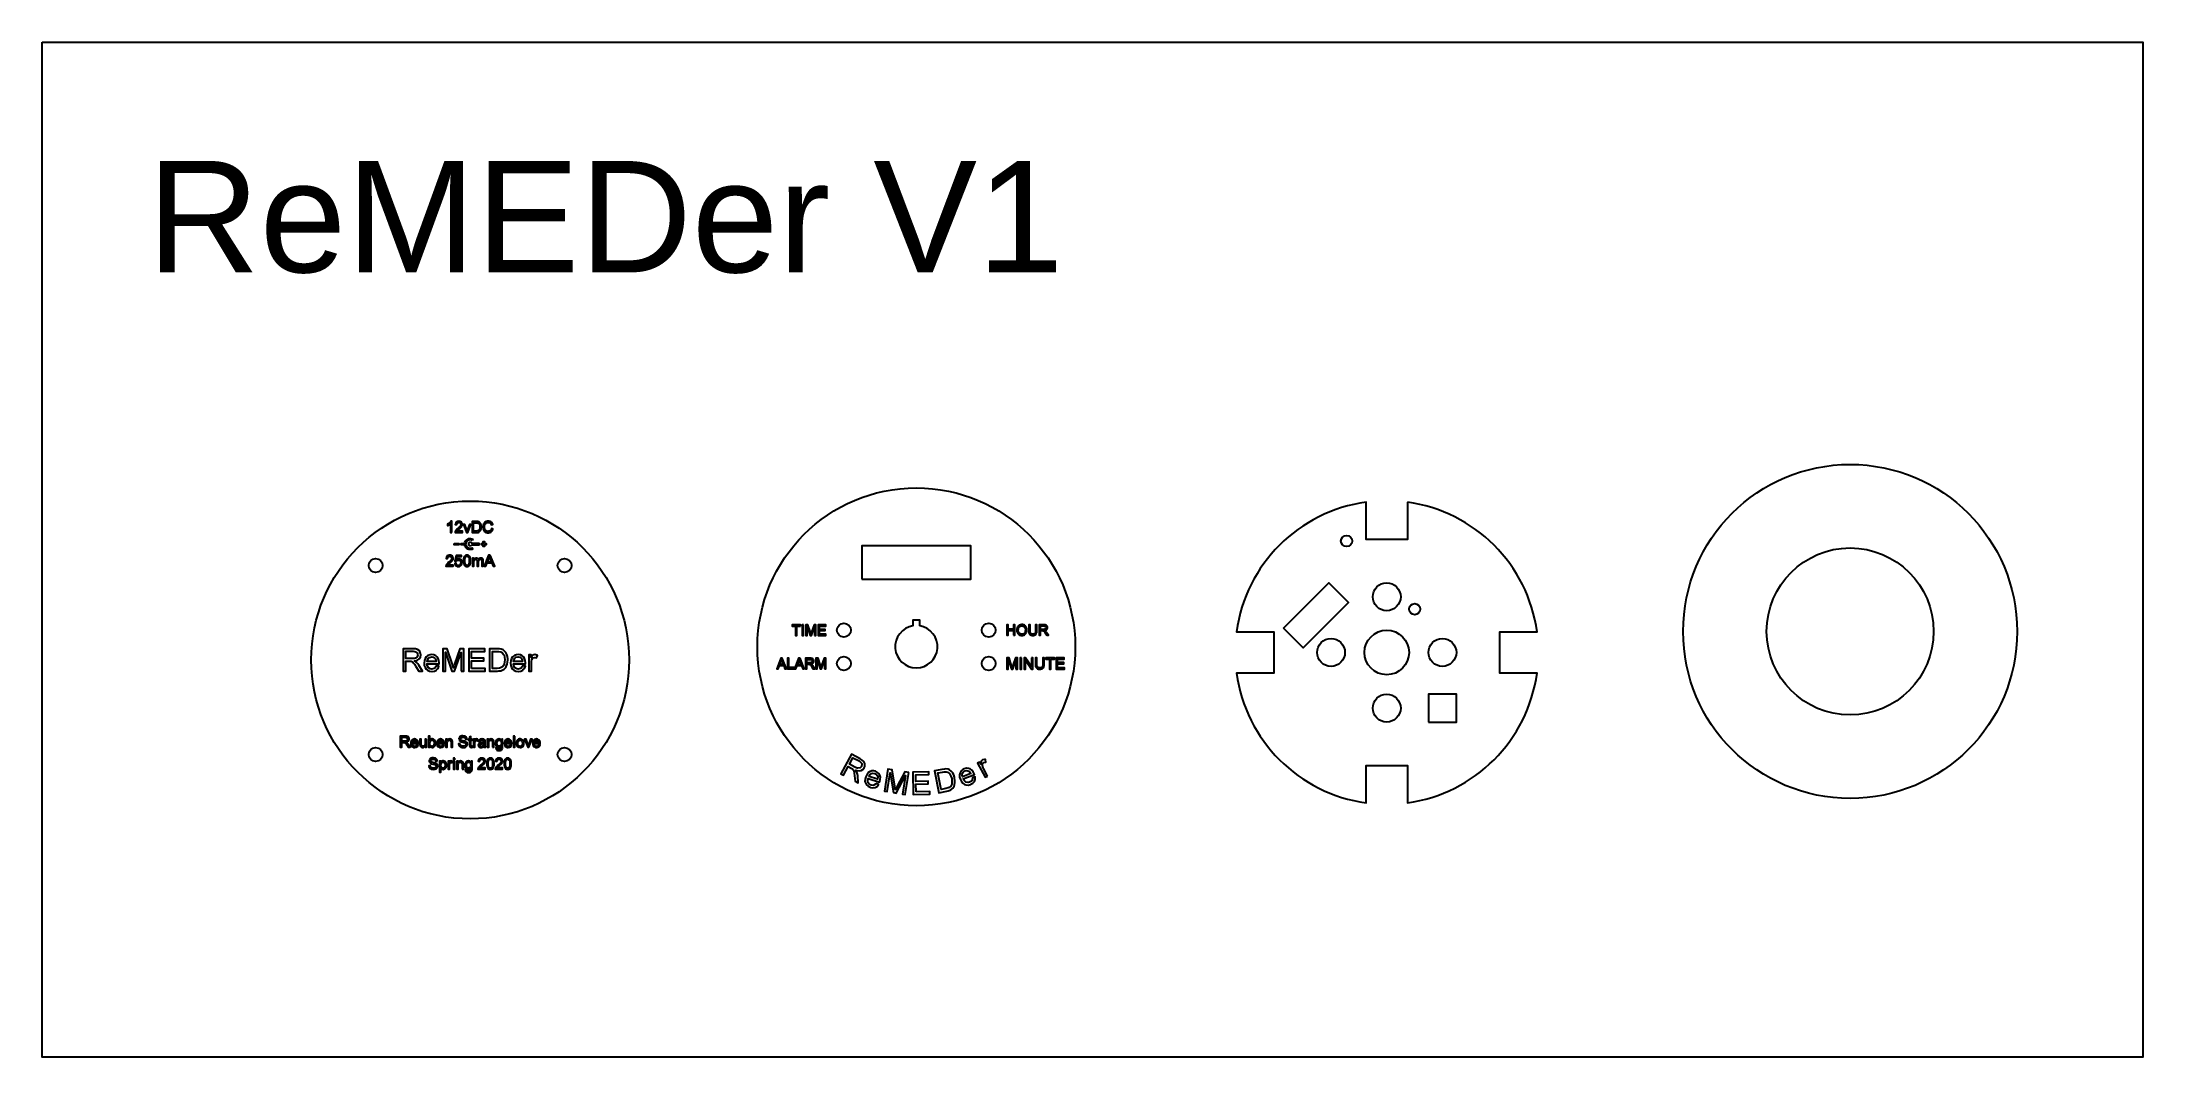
# Model space of a CAD drawing. Header units: inches. Extents: x 210.2 to 274.2, y 156.8 to 168.6.
# Drawn here: x 232.21 to 251.08, y 159.45 to 168.57 of the extents above; entities that cross this region are included whole.
import ezdxf

# ---------------------------------------------------------------- set-up
doc = ezdxf.new("R2010")
doc.units = ezdxf.units.IN
doc.header["$MEASUREMENT"] = 0
doc.styles.get("Standard").update_dxf_attribs({"font": 'arial.ttf'})

msp = doc.modelspace()

# ---------------------------------------------------------------- texts
at = {"color": 2, "insert": (233.159, 167.498), "char_height": 1, "attachment_point": 1}
msp.add_mtext_dynamic_manual_height_columns('ReMEDer V1', width=10.7383, gutter_width=1, heights=[1.597], dxfattribs=at)

# ---------------------------------------------------------------- linework, layer by layer
at = {"color": 3}
msp.add_lwpolyline([(232.213, 168.566), (251.082, 168.566), (251.082, 159.451), (232.213, 159.451)], close=True, dxfattribs=at)
at = {"color": 1}
for points in [[(244.475, 164.434), (244.475, 164.099), (244.105, 164.099), (244.105, 164.434, 0.336501), (242.94, 163.269), (243.275, 163.269), (243.275, 162.899), (242.94, 162.899, 0.336501), (244.105, 161.734), (244.105, 162.069), (244.475, 162.069), (244.475, 161.734, 0.336501), (245.64, 162.899), (245.305, 162.899), (245.305, 163.269), (245.64, 163.269, 0.336501)], [(240.095, 163.323), (240.095, 163.375), (240.035, 163.375), (240.035, 163.323, 12.587221)]]:
    msp.add_lwpolyline(points, format="xyb", close=True, dxfattribs=at)
at = {"color": 2, "flags": 128}
for points in [[(235.892, 164.161), (235.892, 164.262), (235.884, 164.262), (235.882, 164.258), (235.878, 164.253), (235.873, 164.248), (235.871, 164.247), (235.866, 164.243), (235.861, 164.24), (235.855, 164.236), (235.855, 164.225), (235.857, 164.225), (235.862, 164.228), (235.868, 164.231), (235.87, 164.232), (235.875, 164.236), (235.88, 164.24), (235.88, 164.161)], [(235.988, 164.238), (235.986, 164.244), (235.984, 164.249), (235.98, 164.254), (235.975, 164.257), (235.97, 164.26), (235.964, 164.261), (235.957, 164.262), (235.95, 164.261), (235.944, 164.26), (235.939, 164.258), (235.934, 164.254), (235.93, 164.251), (235.928, 164.245), (235.925, 164.24), (235.924, 164.233), (235.937, 164.232), (235.937, 164.236), (235.939, 164.241), (235.942, 164.246), (235.945, 164.248), (235.95, 164.251), (235.957, 164.252), (235.959, 164.252), (235.965, 164.25), (235.97, 164.247), (235.971, 164.245), (235.974, 164.24), (235.975, 164.234), (235.975, 164.231), (235.973, 164.225), (235.969, 164.22), (235.967, 164.216), (235.964, 164.213), (235.959, 164.208), (235.954, 164.204), (235.948, 164.198), (235.945, 164.196), (235.94, 164.191), (235.935, 164.187), (235.932, 164.183), (235.929, 164.181), (235.926, 164.175), (235.923, 164.17), (235.923, 164.168), (235.922, 164.161), (235.988, 164.161), (235.988, 164.173), (235.939, 164.173), (235.94, 164.175), (235.944, 164.18), (235.947, 164.183), (235.952, 164.187), (235.958, 164.192), (235.959, 164.193), (235.965, 164.198), (235.97, 164.202), (235.974, 164.206), (235.977, 164.21), (235.979, 164.212), (235.983, 164.217), (235.985, 164.222), (235.987, 164.228), (235.988, 164.234)], [(236.035, 164.189), (236.034, 164.188), (236.032, 164.181), (236.03, 164.176), (236.03, 164.178), (236.028, 164.185), (236.026, 164.19), (236.01, 164.234), (235.997, 164.234), (236.025, 164.161), (236.036, 164.161), (236.064, 164.234), (236.051, 164.234)], [(236.159, 164.217), (236.158, 164.224), (236.157, 164.23), (236.155, 164.236), (236.154, 164.238), (236.151, 164.243), (236.147, 164.248), (236.143, 164.253), (236.14, 164.255), (236.135, 164.258), (236.128, 164.26), (236.124, 164.26), (236.118, 164.261), (236.111, 164.261), (236.076, 164.261), (236.076, 164.161), (236.112, 164.161), (236.116, 164.161), (236.123, 164.162), (236.128, 164.163), (236.129, 164.163), (236.135, 164.165), (236.14, 164.168), (236.14, 164.168), (236.145, 164.172), (236.149, 164.177), (236.151, 164.18), (236.154, 164.185), (236.156, 164.192), (236.156, 164.193), (236.158, 164.199), (236.159, 164.205), (236.159, 164.212)], [(236.145, 164.212), (236.145, 164.204), (236.144, 164.198), (236.143, 164.193), (236.142, 164.19), (236.139, 164.185), (236.135, 164.18), (236.132, 164.178), (236.126, 164.175), (236.124, 164.174), (236.118, 164.173), (236.111, 164.173), (236.089, 164.173), (236.089, 164.249), (236.11, 164.249), (236.116, 164.249), (236.123, 164.249), (236.127, 164.248), (236.131, 164.245), (236.136, 164.242), (236.14, 164.236), (236.142, 164.232), (236.144, 164.226), (236.145, 164.22), (236.145, 164.212)], [(236.26, 164.235), (236.257, 164.241), (236.254, 164.247), (236.25, 164.251), (236.246, 164.255), (236.244, 164.256), (236.239, 164.259), (236.233, 164.261), (236.227, 164.263), (236.22, 164.263), (236.214, 164.263), (236.208, 164.261), (236.202, 164.26), (236.196, 164.257), (236.191, 164.254), (236.187, 164.25), (236.183, 164.245), (236.179, 164.239), (236.178, 164.237), (236.176, 164.231), (236.175, 164.225), (236.174, 164.219), (236.173, 164.212), (236.173, 164.21), (236.174, 164.203), (236.175, 164.197), (236.176, 164.191), (236.179, 164.185), (236.181, 164.18), (236.185, 164.174), (236.189, 164.17), (236.194, 164.166), (236.196, 164.165), (236.201, 164.163), (236.207, 164.161), (236.213, 164.16), (236.22, 164.16), (236.224, 164.16), (236.23, 164.161), (236.236, 164.162), (236.242, 164.165), (236.247, 164.168), (236.25, 164.171), (236.254, 164.175), (236.257, 164.181), (236.26, 164.186), (236.262, 164.193), (236.248, 164.196), (236.247, 164.193), (236.245, 164.187), (236.242, 164.181), (236.238, 164.177), (236.237, 164.176), (236.231, 164.173), (236.226, 164.172), (236.219, 164.171), (236.214, 164.171), (236.208, 164.173), (236.202, 164.176), (236.197, 164.179), (236.194, 164.184), (236.19, 164.19), (236.19, 164.193), (236.188, 164.199), (236.187, 164.205), (236.187, 164.212), (236.187, 164.212), (236.187, 164.219), (236.188, 164.225), (236.19, 164.231), (236.193, 164.237), (236.196, 164.242), (236.201, 164.246), (236.202, 164.247), (236.207, 164.25), (236.213, 164.251), (236.22, 164.252), (236.226, 164.251), (236.232, 164.25), (236.237, 164.247), (236.241, 164.243), (236.244, 164.237), (236.247, 164.231), (236.26, 164.234)], [(235.875, 163.958), (235.87, 163.958), (235.86, 163.955), (235.852, 163.951), (235.85, 163.948), (235.845, 163.94), (235.843, 163.929), (235.855, 163.928), (235.856, 163.934), (235.861, 163.943), (235.865, 163.946), (235.874, 163.948), (235.88, 163.947), (235.888, 163.943), (235.891, 163.94), (235.893, 163.93), (235.893, 163.926), (235.888, 163.916), (235.883, 163.91), (235.876, 163.903), (235.866, 163.894), (235.864, 163.894), (235.856, 163.886), (235.85, 163.879), (235.846, 163.875), (235.841, 163.866), (235.84, 163.858), (235.906, 163.858), (235.906, 163.869), (235.857, 163.869), (235.862, 163.876), (235.867, 163.88), (235.877, 163.889), (235.881, 163.893), (235.89, 163.9), (235.895, 163.906), (235.899, 163.91), (235.903, 163.919), (235.904, 163.92), (235.906, 163.93), (235.906, 163.932), (235.903, 163.942), (235.898, 163.95), (235.894, 163.953), (235.886, 163.957)], [(235.985, 163.897), (235.982, 163.907), (235.977, 163.915), (235.973, 163.918), (235.965, 163.922), (235.955, 163.924), (235.945, 163.922), (235.936, 163.918), (235.941, 163.945), (235.981, 163.945), (235.981, 163.956), (235.931, 163.956), (235.921, 163.905), (235.933, 163.903), (235.933, 163.903), (235.941, 163.91), (235.941, 163.911), (235.951, 163.913), (235.959, 163.912), (235.967, 163.907), (235.971, 163.901), (235.973, 163.89), (235.971, 163.881), (235.966, 163.873), (235.961, 163.868), (235.952, 163.866), (235.948, 163.866), (235.939, 163.871), (235.936, 163.875), (235.932, 163.885), (235.919, 163.884), (235.92, 163.881), (235.923, 163.871), (235.929, 163.863), (235.932, 163.861), (235.941, 163.857), (235.952, 163.856), (235.962, 163.857), (235.97, 163.861), (235.978, 163.868), (235.981, 163.872), (235.984, 163.881), (235.986, 163.892)], [(236.062, 163.911), (236.062, 163.922), (236.06, 163.93), (236.058, 163.937), (236.054, 163.946), (236.052, 163.948), (236.044, 163.955), (236.04, 163.957), (236.03, 163.958), (236.02, 163.957), (236.012, 163.952), (236.005, 163.945), (236.001, 163.935), (235.999, 163.929), (235.997, 163.919), (235.997, 163.907), (235.997, 163.905), (235.998, 163.892), (236, 163.882), (236.003, 163.873), (236.007, 163.866), (236.011, 163.862), (236.02, 163.857), (236.03, 163.856), (236.04, 163.857), (236.048, 163.862), (236.054, 163.869), (236.059, 163.878), (236.06, 163.885), (236.062, 163.895), (236.062, 163.907)], [(236.05, 163.903), (236.049, 163.89), (236.047, 163.881), (236.044, 163.874), (236.039, 163.869), (236.03, 163.866), (236.023, 163.867), (236.015, 163.874), (236.015, 163.876), (236.012, 163.883), (236.01, 163.894), (236.01, 163.907), (236.01, 163.912), (236.011, 163.925), (236.013, 163.934), (236.016, 163.941), (236.02, 163.945), (236.03, 163.948), (236.036, 163.946), (236.044, 163.94), (236.045, 163.938), (236.048, 163.931), (236.049, 163.92), (236.05, 163.907)], [(236.175, 163.918), (236.171, 163.926), (236.165, 163.93), (236.154, 163.932), (236.147, 163.931), (236.139, 163.927), (236.132, 163.919), (236.131, 163.921), (236.125, 163.928), (236.122, 163.93), (236.111, 163.932), (236.108, 163.932), (236.098, 163.928), (236.096, 163.927), (236.089, 163.92), (236.089, 163.93), (236.078, 163.93), (236.078, 163.858), (236.091, 163.858), (236.091, 163.895), (236.091, 163.901), (236.092, 163.91), (236.093, 163.91), (236.099, 163.918), (236.109, 163.921), (236.11, 163.921), (236.118, 163.917), (236.119, 163.915), (236.121, 163.905), (236.121, 163.858), (236.134, 163.858), (236.134, 163.9), (236.134, 163.908), (236.138, 163.916), (236.142, 163.919), (236.151, 163.921), (236.158, 163.919), (236.163, 163.914), (236.163, 163.914), (236.164, 163.903), (236.164, 163.858), (236.176, 163.858), (236.176, 163.907)], [(236.238, 163.958), (236.223, 163.958), (236.185, 163.858), (236.199, 163.858), (236.21, 163.888), (236.252, 163.888), (236.264, 163.858), (236.279, 163.858)], [(236.248, 163.899), (236.214, 163.899), (236.225, 163.928), (236.228, 163.937), (236.23, 163.947), (236.231, 163.946), (236.234, 163.937), (236.237, 163.926)], [(239.024, 163.319), (239.024, 163.331), (238.95, 163.331), (238.95, 163.319), (238.981, 163.319), (238.981, 163.237), (238.993, 163.237), (238.993, 163.319)], [(239.052, 163.331), (239.039, 163.331), (239.039, 163.237), (239.052, 163.237)], [(239.151, 163.237), (239.163, 163.237), (239.163, 163.331), (239.146, 163.331), (239.123, 163.265), (239.122, 163.261), (239.12, 163.255), (239.118, 163.25), (239.118, 163.252), (239.116, 163.258), (239.114, 163.264), (239.092, 163.331), (239.073, 163.331), (239.073, 163.237), (239.085, 163.237), (239.085, 163.317), (239.112, 163.237), (239.123, 163.237), (239.151, 163.315)], [(239.195, 163.248), (239.195, 163.28), (239.247, 163.28), (239.247, 163.291), (239.195, 163.291), (239.195, 163.319), (239.251, 163.319), (239.251, 163.331), (239.183, 163.331), (239.183, 163.237), (239.253, 163.237), (239.253, 163.248)], [(240.939, 163.238), (240.951, 163.238), (240.951, 163.332), (240.939, 163.332), (240.939, 163.294), (240.89, 163.294), (240.89, 163.332), (240.878, 163.332), (240.878, 163.238), (240.89, 163.238), (240.89, 163.282), (240.939, 163.282)], [(241.058, 163.288), (241.057, 163.294), (241.056, 163.3), (241.054, 163.305), (241.052, 163.31), (241.052, 163.311), (241.049, 163.316), (241.045, 163.32), (241.041, 163.324), (241.036, 163.327), (241.036, 163.328), (241.03, 163.331), (241.025, 163.333), (241.019, 163.334), (241.013, 163.334), (241.012, 163.334), (241.006, 163.333), (241, 163.332), (240.994, 163.33), (240.99, 163.328), (240.985, 163.324), (240.981, 163.321), (240.978, 163.317), (240.975, 163.313), (240.972, 163.308), (240.97, 163.303), (240.969, 163.297), (240.968, 163.291), (240.968, 163.284), (240.968, 163.283), (240.968, 163.277), (240.969, 163.272), (240.971, 163.266), (240.973, 163.261), (240.973, 163.26), (240.976, 163.255), (240.98, 163.251), (240.985, 163.246), (240.989, 163.243), (240.99, 163.242), (240.995, 163.24), (241.001, 163.238), (241.007, 163.237), (241.013, 163.237), (241.013, 163.237), (241.019, 163.237), (241.025, 163.238), (241.03, 163.24), (241.036, 163.242), (241.036, 163.243), (241.041, 163.246), (241.045, 163.25), (241.049, 163.255), (241.052, 163.26), (241.053, 163.262), (241.055, 163.267), (241.056, 163.273), (241.057, 163.279), (241.058, 163.285)], [(241.045, 163.284), (241.044, 163.277), (241.043, 163.271), (241.042, 163.266), (241.039, 163.261), (241.036, 163.257), (241.034, 163.255), (241.03, 163.252), (241.025, 163.249), (241.019, 163.248), (241.013, 163.247), (241.01, 163.247), (241.004, 163.248), (240.999, 163.25), (240.994, 163.253), (240.99, 163.257), (240.987, 163.261), (240.984, 163.266), (240.982, 163.271), (240.981, 163.277), (240.981, 163.284), (240.981, 163.288), (240.982, 163.295), (240.983, 163.301), (240.985, 163.306), (240.987, 163.31), (240.99, 163.314), (240.992, 163.315), (240.996, 163.319), (241.002, 163.321), (241.007, 163.323), (241.013, 163.323), (241.019, 163.323), (241.025, 163.321), (241.03, 163.318), (241.034, 163.315), (241.038, 163.31), (241.041, 163.305), (241.042, 163.303), (241.044, 163.298), (241.045, 163.292), (241.045, 163.285)], [(241.135, 163.278), (241.135, 163.276), (241.135, 163.268), (241.134, 163.262), (241.132, 163.258), (241.129, 163.254), (241.127, 163.252), (241.123, 163.25), (241.117, 163.248), (241.11, 163.248), (241.108, 163.248), (241.102, 163.249), (241.096, 163.251), (241.096, 163.251), (241.091, 163.255), (241.089, 163.26), (241.088, 163.26), (241.087, 163.265), (241.087, 163.271), (241.086, 163.278), (241.086, 163.332), (241.074, 163.332), (241.074, 163.278), (241.074, 163.278), (241.074, 163.271), (241.075, 163.265), (241.076, 163.259), (241.078, 163.255), (241.078, 163.254), (241.081, 163.249), (241.085, 163.245), (241.089, 163.241), (241.093, 163.24), (241.098, 163.238), (241.105, 163.237), (241.111, 163.237), (241.117, 163.237), (241.123, 163.238), (241.128, 163.24), (241.133, 163.242), (241.133, 163.242), (241.138, 163.246), (241.142, 163.251), (241.145, 163.256), (241.146, 163.259), (241.147, 163.265), (241.148, 163.271), (241.148, 163.278), (241.148, 163.332), (241.135, 163.332)], [(241.243, 163.31), (241.242, 163.315), (241.24, 163.321), (241.238, 163.323), (241.234, 163.327), (241.229, 163.33), (241.228, 163.33), (241.223, 163.331), (241.217, 163.332), (241.21, 163.332), (241.168, 163.332), (241.168, 163.238), (241.181, 163.238), (241.181, 163.28), (241.195, 163.28), (241.197, 163.28), (241.202, 163.279), (241.203, 163.279), (241.208, 163.277), (241.21, 163.276), (241.214, 163.271), (241.216, 163.268), (241.219, 163.264), (241.223, 163.258), (241.236, 163.238), (241.251, 163.238), (241.235, 163.264), (241.232, 163.268), (241.229, 163.272), (241.224, 163.276), (241.222, 163.278), (241.217, 163.281), (241.222, 163.282), (241.228, 163.284), (241.233, 163.286), (241.237, 163.29), (241.238, 163.291), (241.241, 163.295), (241.243, 163.301), (241.244, 163.307)], [(241.231, 163.304), (241.228, 163.298), (241.226, 163.296), (241.221, 163.293), (241.22, 163.292), (241.214, 163.291), (241.208, 163.291), (241.181, 163.291), (241.181, 163.322), (241.211, 163.322), (241.216, 163.321), (241.222, 163.32), (241.226, 163.317), (241.227, 163.317), (241.23, 163.312), (241.231, 163.307)], [(235.588, 162.983), (235.574, 162.998), (235.559, 163.008), (235.566, 163.01), (235.586, 163.016), (235.601, 163.027), (235.611, 163.042), (235.615, 163.062), (235.613, 163.074), (235.606, 163.092), (235.601, 163.101), (235.584, 163.112), (235.567, 163.116), (235.543, 163.117), (235.455, 163.117), (235.455, 162.917), (235.481, 162.917), (235.481, 163.006), (235.512, 163.006), (235.527, 163.005), (235.539, 162.999), (235.552, 162.986), (235.559, 162.978), (235.571, 162.959), (235.597, 162.917), (235.631, 162.917), (235.596, 162.971)], [(235.587, 163.062), (235.582, 163.045), (235.566, 163.032), (235.56, 163.031), (235.538, 163.029), (235.481, 163.029), (235.481, 163.095), (235.545, 163.095), (235.561, 163.094), (235.577, 163.086), (235.581, 163.081)], [(235.776, 163.011), (235.77, 163.03), (235.76, 163.045), (235.751, 163.053), (235.733, 163.062), (235.713, 163.065), (235.698, 163.064), (235.679, 163.057), (235.664, 163.045), (235.664, 163.045), (235.653, 163.029), (235.647, 163.011), (235.644, 162.988), (235.646, 162.968), (235.653, 162.948), (235.664, 162.933), (235.674, 162.924), (235.692, 162.916), (235.714, 162.913), (235.718, 162.913), (235.738, 162.917), (235.755, 162.926), (235.756, 162.927), (235.769, 162.941), (235.777, 162.961), (235.752, 162.964), (235.749, 162.956), (235.737, 162.941), (235.734, 162.939), (235.714, 162.934), (235.7, 162.936), (235.684, 162.947), (235.674, 162.962), (235.67, 162.983), (235.778, 162.983), (235.778, 162.99)], [(235.743, 163.031), (235.747, 163.024), (235.753, 163.003), (235.671, 163.003), (235.674, 163.017), (235.685, 163.034), (235.693, 163.04), (235.713, 163.045), (235.727, 163.043)], [(235.976, 162.917), (236.001, 162.917), (236.001, 163.117), (235.966, 163.117), (235.918, 162.978), (235.913, 162.963), (235.907, 162.946), (235.905, 162.954), (235.898, 162.975), (235.851, 163.117), (235.811, 163.117), (235.811, 162.917), (235.836, 162.917), (235.836, 163.087), (235.894, 162.917), (235.918, 162.917), (235.976, 163.085)], [(236.071, 162.941), (236.071, 163.009), (236.182, 163.009), (236.182, 163.032), (236.071, 163.032), (236.071, 163.094), (236.189, 163.094), (236.189, 163.117), (236.045, 163.117), (236.045, 162.917), (236.194, 162.917), (236.194, 162.941)], [(236.395, 163.026), (236.393, 163.047), (236.388, 163.066), (236.388, 163.067), (236.378, 163.085), (236.364, 163.1), (236.354, 163.107), (236.335, 163.115), (236.322, 163.117), (236.299, 163.117), (236.231, 163.117), (236.231, 162.917), (236.302, 162.917), (236.315, 162.918), (236.335, 162.92), (236.34, 162.922), (236.358, 162.931), (236.362, 162.934), (236.377, 162.949), (236.382, 162.958), (236.39, 162.978), (236.394, 162.997), (236.395, 163.018)], [(236.367, 162.999), (236.363, 162.98), (236.36, 162.971), (236.348, 162.955), (236.33, 162.945), (236.322, 162.942), (236.299, 162.941), (236.257, 162.941), (236.257, 163.094), (236.299, 163.094), (236.316, 163.093), (236.333, 163.09), (236.344, 163.083), (236.358, 163.067), (236.362, 163.06), (236.367, 163.042), (236.369, 163.018)], [(236.553, 163.011), (236.546, 163.031), (236.536, 163.046), (236.526, 163.054), (236.509, 163.062), (236.488, 163.066), (236.474, 163.064), (236.455, 163.057), (236.439, 163.045), (236.429, 163.03), (236.423, 163.011), (236.421, 162.989), (236.423, 162.968), (236.429, 162.948), (236.439, 162.934), (236.451, 162.924), (236.469, 162.917), (236.49, 162.914), (236.493, 162.914), (236.514, 162.917), (236.532, 162.926), (236.532, 162.927), (236.546, 162.941), (236.554, 162.961), (236.528, 162.964), (236.525, 162.956), (236.513, 162.941), (236.51, 162.939), (236.49, 162.934), (236.476, 162.936), (236.46, 162.947), (236.45, 162.962), (236.446, 162.983), (236.554, 162.983), (236.554, 162.99)], [(236.519, 163.031), (236.523, 163.025), (236.528, 163.004), (236.448, 163.004), (236.45, 163.017), (236.46, 163.034), (236.469, 163.041), (236.489, 163.045), (236.504, 163.043)], [(236.657, 163.061), (236.638, 163.066), (236.622, 163.06), (236.619, 163.058), (236.606, 163.04), (236.606, 163.062), (236.584, 163.062), (236.584, 162.917), (236.609, 162.917), (236.609, 162.993), (236.609, 163.002), (236.613, 163.022), (236.622, 163.035), (236.637, 163.04), (236.654, 163.035), (236.663, 163.057)], [(238.899, 162.938), (238.86, 163.032), (238.847, 163.032), (238.811, 162.938), (238.824, 162.938), (238.835, 162.967), (238.874, 162.967), (238.885, 162.938)], [(238.921, 162.95), (238.921, 163.032), (238.908, 163.032), (238.908, 162.938), (238.967, 162.938), (238.967, 162.95)], [(239.021, 163.032), (239.007, 163.032), (238.971, 162.938), (238.984, 162.938), (238.995, 162.967), (239.034, 162.967), (239.045, 162.938), (239.059, 162.938)], [(239.144, 163.01), (239.143, 163.016), (239.14, 163.021), (239.139, 163.023), (239.135, 163.027), (239.13, 163.03), (239.129, 163.03), (239.124, 163.031), (239.118, 163.032), (239.111, 163.032), (239.069, 163.032), (239.069, 162.938), (239.082, 162.938), (239.082, 162.98), (239.096, 162.98), (239.097, 162.98), (239.103, 162.98), (239.103, 162.979), (239.109, 162.977), (239.111, 162.976), (239.115, 162.971), (239.117, 162.969), (239.12, 162.964), (239.124, 162.958), (239.136, 162.938), (239.152, 162.938), (239.135, 162.964), (239.133, 162.968), (239.129, 162.972), (239.125, 162.976), (239.123, 162.978), (239.118, 162.981), (239.123, 162.982), (239.129, 162.984), (239.134, 162.986), (239.138, 162.99), (239.138, 162.991), (239.141, 162.995), (239.143, 163.001), (239.144, 163.006)], [(239.241, 162.938), (239.253, 162.938), (239.253, 163.032), (239.236, 163.032), (239.213, 162.967), (239.212, 162.962), (239.21, 162.956), (239.208, 162.952), (239.208, 162.954), (239.206, 162.959), (239.204, 162.966), (239.182, 163.032), (239.163, 163.032), (239.163, 162.938), (239.175, 162.938), (239.175, 163.018), (239.202, 162.938), (239.213, 162.938), (239.241, 163.017)], [(240.96, 162.935), (240.973, 162.935), (240.973, 163.035), (240.955, 163.035), (240.931, 162.966), (240.929, 162.958), (240.926, 162.95), (240.925, 162.954), (240.921, 162.965), (240.898, 163.035), (240.878, 163.035), (240.878, 162.935), (240.891, 162.935), (240.891, 163.02), (240.919, 162.935), (240.931, 162.935), (240.96, 163.019)], [(241.01, 163.035), (240.997, 163.035), (240.997, 162.935), (241.01, 162.935)], [(241.099, 163.035), (241.099, 162.957), (241.047, 163.035), (241.033, 163.035), (241.033, 162.935), (241.046, 162.935), (241.046, 163.014), (241.098, 162.935), (241.112, 162.935), (241.112, 163.035)], [(241.2, 162.978), (241.2, 162.969), (241.198, 162.959), (241.194, 162.952), (241.193, 162.951), (241.185, 162.947), (241.173, 162.946), (241.168, 162.946), (241.158, 162.949), (241.156, 162.951), (241.15, 162.958), (241.148, 162.966), (241.148, 162.978), (241.148, 163.035), (241.134, 163.035), (241.134, 162.978), (241.135, 162.972), (241.136, 162.961), (241.138, 162.953), (241.143, 162.945), (241.151, 162.939), (241.153, 162.937), (241.163, 162.935), (241.174, 162.934), (241.179, 162.934), (241.189, 162.936), (241.198, 162.939), (241.205, 162.945), (241.21, 162.954), (241.211, 162.956), (241.213, 162.966), (241.213, 162.978), (241.213, 163.035), (241.2, 163.035)], [(241.274, 163.023), (241.307, 163.023), (241.307, 163.035), (241.228, 163.035), (241.228, 163.023), (241.261, 163.023), (241.261, 162.935), (241.274, 162.935)], [(241.334, 162.947), (241.334, 162.981), (241.39, 162.981), (241.39, 162.993), (241.334, 162.993), (241.334, 163.023), (241.393, 163.023), (241.393, 163.035), (241.321, 163.035), (241.321, 162.935), (241.396, 162.935), (241.396, 162.947)], [(238.87, 162.977), (238.838, 162.977), (238.848, 163.004), (238.849, 163.005), (238.85, 163.011), (238.852, 163.017), (238.854, 163.022), (238.854, 163.02), (238.856, 163.015), (238.858, 163.01), (238.86, 163.003)], [(239.03, 162.977), (238.998, 162.977), (239.009, 163.004), (239.009, 163.005), (239.011, 163.011), (239.013, 163.017), (239.014, 163.022), (239.014, 163.02), (239.016, 163.015), (239.018, 163.01), (239.02, 163.003)], [(239.131, 163.004), (239.129, 162.998), (239.127, 162.996), (239.121, 162.993), (239.12, 162.992), (239.115, 162.991), (239.108, 162.991), (239.082, 162.991), (239.082, 163.022), (239.111, 163.022), (239.117, 163.021), (239.122, 163.02), (239.127, 163.018), (239.127, 163.017), (239.13, 163.012), (239.131, 163.006)], [(235.496, 162.266), (235.49, 162.273), (235.482, 162.278), (235.486, 162.279), (235.496, 162.282), (235.503, 162.288), (235.508, 162.296), (235.51, 162.306), (235.509, 162.311), (235.506, 162.321), (235.503, 162.325), (235.495, 162.33), (235.486, 162.332), (235.474, 162.333), (235.43, 162.333), (235.43, 162.233), (235.443, 162.233), (235.443, 162.277), (235.459, 162.277), (235.466, 162.277), (235.472, 162.274), (235.479, 162.267), (235.482, 162.263), (235.488, 162.254), (235.501, 162.233), (235.518, 162.233), (235.501, 162.26)], [(235.496, 162.306), (235.494, 162.297), (235.486, 162.291), (235.483, 162.29), (235.472, 162.289), (235.443, 162.289), (235.443, 162.322), (235.475, 162.322), (235.483, 162.321), (235.491, 162.317), (235.493, 162.315)], [(235.591, 162.28), (235.588, 162.29), (235.583, 162.297), (235.578, 162.301), (235.569, 162.306), (235.559, 162.307), (235.552, 162.306), (235.542, 162.303), (235.535, 162.297), (235.535, 162.297), (235.529, 162.289), (235.526, 162.28), (235.525, 162.268), (235.526, 162.258), (235.529, 162.248), (235.535, 162.241), (235.54, 162.236), (235.549, 162.232), (235.56, 162.231), (235.561, 162.231), (235.572, 162.233), (235.58, 162.237), (235.581, 162.238), (235.587, 162.245), (235.591, 162.254), (235.579, 162.256), (235.577, 162.252), (235.571, 162.245), (235.57, 162.244), (235.56, 162.241), (235.553, 162.242), (235.545, 162.248), (235.54, 162.255), (235.538, 162.266), (235.592, 162.266), (235.592, 162.269)], [(235.574, 162.29), (235.576, 162.287), (235.579, 162.276), (235.539, 162.276), (235.54, 162.283), (235.545, 162.291), (235.549, 162.295), (235.559, 162.297), (235.566, 162.296)], [(235.665, 162.305), (235.653, 162.305), (235.653, 162.266), (235.653, 162.261), (235.651, 162.252), (235.651, 162.252), (235.644, 162.245), (235.644, 162.244), (235.634, 162.242), (235.625, 162.244), (235.62, 162.252), (235.619, 162.254), (235.619, 162.265), (235.619, 162.305), (235.607, 162.305), (235.607, 162.26), (235.607, 162.259), (235.608, 162.249), (235.611, 162.24), (235.62, 162.234), (235.621, 162.233), (235.631, 162.231), (235.639, 162.232), (235.647, 162.236), (235.654, 162.243), (235.654, 162.233), (235.665, 162.233)], [(235.745, 162.285), (235.744, 162.288), (235.739, 162.297), (235.738, 162.298), (235.729, 162.304), (235.727, 162.305), (235.717, 162.307), (235.714, 162.307), (235.705, 162.304), (235.697, 162.297), (235.697, 162.333), (235.685, 162.333), (235.685, 162.233), (235.696, 162.233), (235.696, 162.242), (235.699, 162.239), (235.706, 162.233), (235.716, 162.231), (235.721, 162.232), (235.73, 162.235), (235.738, 162.241), (235.738, 162.242), (235.743, 162.249), (235.746, 162.259), (235.747, 162.27), (235.747, 162.275)], [(235.735, 162.267), (235.733, 162.256), (235.729, 162.248), (235.724, 162.244), (235.715, 162.241), (235.707, 162.243), (235.699, 162.251), (235.697, 162.258), (235.696, 162.269), (235.696, 162.271), (235.698, 162.282), (235.702, 162.29), (235.706, 162.294), (235.716, 162.297), (235.721, 162.296), (235.729, 162.29), (235.73, 162.289), (235.734, 162.281), (235.735, 162.269)], [(235.824, 162.28), (235.821, 162.29), (235.816, 162.297), (235.811, 162.301), (235.802, 162.306), (235.792, 162.307), (235.785, 162.306), (235.776, 162.303), (235.768, 162.297), (235.768, 162.297), (235.763, 162.289), (235.759, 162.28), (235.758, 162.268), (235.759, 162.258), (235.762, 162.248), (235.768, 162.241), (235.773, 162.236), (235.782, 162.232), (235.793, 162.231), (235.795, 162.231), (235.805, 162.233), (235.813, 162.237), (235.814, 162.238), (235.82, 162.245), (235.825, 162.254), (235.812, 162.256), (235.81, 162.252), (235.804, 162.245), (235.803, 162.244), (235.793, 162.241), (235.786, 162.242), (235.778, 162.248), (235.773, 162.255), (235.771, 162.266), (235.825, 162.266), (235.825, 162.269)], [(235.807, 162.29), (235.809, 162.287), (235.812, 162.276), (235.772, 162.276), (235.773, 162.283), (235.778, 162.291), (235.783, 162.295), (235.792, 162.297), (235.8, 162.296)], [(235.894, 162.298), (235.894, 162.299), (235.886, 162.305), (235.884, 162.305), (235.874, 162.307), (235.867, 162.306), (235.858, 162.302), (235.851, 162.295), (235.851, 162.305), (235.84, 162.305), (235.84, 162.233), (235.852, 162.233), (235.852, 162.272), (235.854, 162.284), (235.858, 162.291), (235.862, 162.294), (235.872, 162.296), (235.88, 162.294), (235.885, 162.288), (235.885, 162.288), (235.887, 162.277), (235.887, 162.233), (235.899, 162.233), (235.899, 162.277), (235.899, 162.28), (235.898, 162.289)], [(236.033, 162.266), (236.029, 162.275), (236.025, 162.28), (236.016, 162.285), (236.015, 162.286), (236.006, 162.289), (235.994, 162.292), (235.993, 162.292), (235.981, 162.295), (235.974, 162.299), (235.97, 162.308), (235.97, 162.31), (235.976, 162.318), (235.982, 162.321), (235.993, 162.323), (236.002, 162.322), (236.011, 162.318), (236.014, 162.313), (236.018, 162.304), (236.03, 162.304), (236.029, 162.311), (236.025, 162.32), (236.021, 162.325), (236.012, 162.331), (236.003, 162.333), (235.993, 162.334), (235.984, 162.334), (235.974, 162.331), (235.969, 162.328), (235.962, 162.321), (235.959, 162.317), (235.957, 162.307), (235.958, 162.304), (235.961, 162.294), (235.963, 162.291), (235.972, 162.285), (235.979, 162.282), (235.991, 162.279), (236.001, 162.276), (236.009, 162.274), (236.009, 162.274), (236.018, 162.268), (236.02, 162.26), (236.018, 162.251), (236.017, 162.251), (236.009, 162.245), (236.006, 162.244), (235.996, 162.243), (235.99, 162.243), (235.98, 162.246), (235.978, 162.247), (235.97, 162.253), (235.969, 162.256), (235.966, 162.266), (235.954, 162.265), (235.955, 162.256), (235.959, 162.247), (235.965, 162.24), (235.974, 162.235), (235.976, 162.234), (235.985, 162.232), (235.996, 162.231), (236.006, 162.232), (236.015, 162.235), (236.022, 162.239), (236.029, 162.246), (236.031, 162.251), (236.033, 162.261)], [(236.078, 162.233), (236.076, 162.244), (236.071, 162.243), (236.067, 162.244), (236.065, 162.246), (236.064, 162.253), (236.064, 162.296), (236.076, 162.296), (236.076, 162.305), (236.064, 162.305), (236.064, 162.33), (236.052, 162.323), (236.052, 162.305), (236.043, 162.305), (236.043, 162.296), (236.052, 162.296), (236.052, 162.254), (236.052, 162.248), (236.054, 162.239), (236.059, 162.234), (236.059, 162.233), (236.069, 162.232)], [(236.125, 162.304), (236.115, 162.307), (236.107, 162.304), (236.106, 162.303), (236.099, 162.294), (236.099, 162.305), (236.088, 162.305), (236.088, 162.233), (236.101, 162.233), (236.101, 162.271), (236.101, 162.275), (236.103, 162.285), (236.107, 162.292), (236.115, 162.294), (236.124, 162.291), (236.128, 162.303)], [(236.198, 162.233), (236.195, 162.241), (236.194, 162.242), (236.194, 162.249), (236.194, 162.263), (236.194, 162.279), (236.194, 162.281), (236.193, 162.291), (236.189, 162.299), (236.181, 162.305), (236.177, 162.306), (236.166, 162.307), (236.159, 162.306), (236.149, 162.304), (236.146, 162.303), (236.138, 162.297), (236.137, 162.294), (236.133, 162.284), (236.145, 162.283), (236.146, 162.286), (236.151, 162.293), (236.153, 162.295), (236.164, 162.297), (236.169, 162.296), (236.178, 162.292), (236.179, 162.292), (236.181, 162.282), (236.181, 162.279), (236.18, 162.278), (236.171, 162.276), (236.16, 162.274), (236.158, 162.274), (236.149, 162.272), (236.14, 162.268), (236.133, 162.261), (236.131, 162.252), (236.132, 162.245), (236.137, 162.237), (236.145, 162.232), (236.156, 162.231), (236.159, 162.231), (236.169, 162.233), (236.174, 162.235), (236.182, 162.241), (236.185, 162.233)], [(236.259, 162.233), (236.271, 162.233), (236.271, 162.277), (236.271, 162.28), (236.271, 162.289), (236.267, 162.298), (236.259, 162.304), (236.257, 162.305), (236.247, 162.307), (236.239, 162.306), (236.23, 162.302), (236.224, 162.295), (236.224, 162.305), (236.212, 162.305), (236.212, 162.233), (236.225, 162.233), (236.225, 162.272), (236.225, 162.273), (236.226, 162.284), (236.23, 162.291), (236.234, 162.294), (236.244, 162.296), (236.253, 162.294), (236.258, 162.288), (236.258, 162.288), (236.259, 162.277)], [(236.338, 162.305), (236.338, 162.297), (236.335, 162.3), (236.327, 162.305), (236.317, 162.307), (236.309, 162.306), (236.3, 162.302), (236.295, 162.297), (236.289, 162.289), (236.287, 162.28), (236.286, 162.27), (236.286, 162.262), (236.289, 162.252), (236.294, 162.243), (236.298, 162.239), (236.307, 162.234), (236.317, 162.233), (236.32, 162.233), (236.329, 162.236), (236.337, 162.242), (236.337, 162.235), (236.336, 162.227), (236.336, 162.225), (236.33, 162.217), (236.327, 162.215), (236.316, 162.214), (236.313, 162.214), (236.304, 162.217), (236.3, 162.225), (236.288, 162.227), (236.29, 162.216), (236.296, 162.209), (236.297, 162.208), (236.306, 162.205), (236.317, 162.203), (236.326, 162.204), (236.335, 162.208), (236.34, 162.211), (236.346, 162.219), (236.347, 162.221), (236.349, 162.23), (236.349, 162.243), (236.349, 162.305)], [(236.338, 162.268), (236.336, 162.257), (236.332, 162.25), (236.328, 162.246), (236.318, 162.243), (236.312, 162.244), (236.304, 162.25), (236.303, 162.251), (236.3, 162.259), (236.298, 162.27), (236.298, 162.271), (236.3, 162.282), (236.304, 162.29), (236.308, 162.294), (236.318, 162.297), (236.324, 162.296), (236.332, 162.29), (236.333, 162.289), (236.337, 162.281), (236.338, 162.27)], [(236.43, 162.28), (236.427, 162.29), (236.421, 162.297), (236.417, 162.301), (236.408, 162.305), (236.398, 162.307), (236.39, 162.306), (236.381, 162.303), (236.373, 162.297), (236.373, 162.297), (236.368, 162.289), (236.365, 162.28), (236.364, 162.269), (236.365, 162.258), (236.368, 162.249), (236.373, 162.241), (236.379, 162.236), (236.388, 162.232), (236.398, 162.231), (236.4, 162.231), (236.411, 162.233), (236.419, 162.237), (236.419, 162.238), (236.426, 162.245), (236.43, 162.255), (236.418, 162.256), (236.416, 162.252), (236.41, 162.245), (236.408, 162.244), (236.398, 162.241), (236.392, 162.242), (236.383, 162.248), (236.379, 162.255), (236.377, 162.266), (236.431, 162.266), (236.431, 162.269)], [(236.413, 162.29), (236.415, 162.287), (236.418, 162.276), (236.377, 162.276), (236.378, 162.283), (236.384, 162.291), (236.388, 162.295), (236.398, 162.297), (236.405, 162.296)], [(236.458, 162.333), (236.446, 162.333), (236.446, 162.233), (236.458, 162.233)], [(236.54, 162.27), (236.539, 162.28), (236.536, 162.29), (236.531, 162.297), (236.525, 162.301), (236.517, 162.305), (236.506, 162.307), (236.501, 162.307), (236.492, 162.304), (236.483, 162.299), (236.482, 162.297), (236.476, 162.29), (236.473, 162.28), (236.472, 162.269), (236.473, 162.258), (236.476, 162.248), (236.482, 162.241), (236.487, 162.237), (236.496, 162.233), (236.506, 162.231), (236.514, 162.232), (236.524, 162.236), (236.53, 162.24), (236.536, 162.248), (236.537, 162.25), (236.539, 162.259)], [(236.527, 162.267), (236.525, 162.256), (236.521, 162.248), (236.516, 162.243), (236.506, 162.241), (236.499, 162.242), (236.491, 162.248), (236.49, 162.25), (236.486, 162.258), (236.485, 162.269), (236.485, 162.271), (236.487, 162.282), (236.491, 162.29), (236.497, 162.294), (236.506, 162.297), (236.513, 162.296), (236.521, 162.29), (236.522, 162.289), (236.526, 162.281), (236.527, 162.27)], [(236.585, 162.261), (236.583, 162.257), (236.58, 162.247), (236.579, 162.252), (236.576, 162.262), (236.56, 162.305), (236.547, 162.305), (236.575, 162.233), (236.586, 162.233), (236.614, 162.305), (236.601, 162.305)], [(236.686, 162.28), (236.683, 162.29), (236.678, 162.297), (236.673, 162.301), (236.664, 162.305), (236.654, 162.307), (236.647, 162.306), (236.637, 162.303), (236.63, 162.297), (236.629, 162.297), (236.624, 162.289), (236.621, 162.28), (236.62, 162.269), (236.621, 162.258), (236.624, 162.249), (236.629, 162.241), (236.635, 162.236), (236.644, 162.232), (236.655, 162.231), (236.657, 162.231), (236.667, 162.233), (236.675, 162.237), (236.676, 162.238), (236.683, 162.245), (236.687, 162.255), (236.674, 162.256), (236.672, 162.252), (236.666, 162.245), (236.665, 162.244), (236.655, 162.241), (236.648, 162.242), (236.64, 162.248), (236.635, 162.255), (236.633, 162.266), (236.687, 162.266), (236.687, 162.269)], [(236.669, 162.29), (236.671, 162.287), (236.674, 162.276), (236.633, 162.276), (236.635, 162.283), (236.64, 162.291), (236.644, 162.295), (236.654, 162.297), (236.662, 162.296)], [(235.764, 162.107), (235.762, 162.114), (235.758, 162.124), (235.754, 162.128), (235.746, 162.134), (235.736, 162.136), (235.726, 162.137), (235.717, 162.137), (235.708, 162.134), (235.702, 162.131), (235.695, 162.124), (235.692, 162.12), (235.691, 162.11), (235.691, 162.107), (235.694, 162.098), (235.696, 162.095), (235.705, 162.088), (235.712, 162.085), (235.724, 162.082), (235.734, 162.08), (235.742, 162.077), (235.743, 162.077), (235.751, 162.071), (235.753, 162.063), (235.751, 162.054), (235.75, 162.054), (235.742, 162.048), (235.74, 162.047), (235.729, 162.046), (235.723, 162.046), (235.714, 162.049), (235.711, 162.05), (235.703, 162.057), (235.702, 162.059), (235.699, 162.069), (235.686, 162.067), (235.688, 162.059), (235.692, 162.05), (235.698, 162.043), (235.707, 162.038), (235.709, 162.037), (235.718, 162.035), (235.729, 162.034), (235.74, 162.035), (235.749, 162.038), (235.755, 162.042), (235.762, 162.049), (235.764, 162.054), (235.767, 162.064), (235.766, 162.069), (235.762, 162.078), (235.758, 162.083), (235.749, 162.089), (235.748, 162.089), (235.74, 162.092), (235.727, 162.095), (235.726, 162.095), (235.714, 162.098), (235.707, 162.102), (235.703, 162.111), (235.703, 162.113), (235.709, 162.121), (235.715, 162.124), (235.726, 162.126), (235.735, 162.125), (235.744, 162.121), (235.747, 162.116), (235.751, 162.107)], [(235.845, 162.082), (235.842, 162.092), (235.838, 162.098), (235.832, 162.105), (235.825, 162.108), (235.815, 162.11), (235.812, 162.11), (235.803, 162.107), (235.802, 162.106), (235.794, 162.099), (235.794, 162.108), (235.783, 162.108), (235.783, 162.008), (235.795, 162.008), (235.795, 162.043), (235.795, 162.043), (235.803, 162.037), (235.804, 162.036), (235.814, 162.034), (235.821, 162.035), (235.831, 162.039), (235.836, 162.044), (235.842, 162.052), (235.845, 162.062), (235.846, 162.072)], [(235.833, 162.07), (235.832, 162.059), (235.828, 162.051), (235.823, 162.047), (235.814, 162.044), (235.808, 162.045), (235.8, 162.051), (235.799, 162.052), (235.795, 162.06), (235.794, 162.072), (235.794, 162.074), (235.796, 162.085), (235.8, 162.093), (235.805, 162.098), (235.814, 162.1), (235.82, 162.099), (235.828, 162.093), (235.828, 162.092), (235.832, 162.084), (235.833, 162.072)], [(235.897, 162.107), (235.887, 162.11), (235.879, 162.107), (235.878, 162.106), (235.872, 162.097), (235.872, 162.108), (235.861, 162.108), (235.861, 162.036), (235.873, 162.036), (235.873, 162.074), (235.873, 162.078), (235.875, 162.088), (235.879, 162.095), (235.887, 162.097), (235.896, 162.095), (235.9, 162.106)], [(235.92, 162.136), (235.907, 162.136), (235.907, 162.122), (235.92, 162.122)], [(235.92, 162.108), (235.907, 162.108), (235.907, 162.036), (235.92, 162.036)], [(235.985, 162.036), (235.997, 162.036), (235.997, 162.08), (235.997, 162.083), (235.996, 162.092), (235.993, 162.101), (235.984, 162.107), (235.982, 162.108), (235.972, 162.11), (235.965, 162.109), (235.956, 162.105), (235.949, 162.098), (235.949, 162.108), (235.938, 162.108), (235.938, 162.036), (235.95, 162.036), (235.95, 162.075), (235.952, 162.087), (235.956, 162.094), (235.96, 162.097), (235.97, 162.099), (235.978, 162.097), (235.984, 162.091), (235.984, 162.09), (235.985, 162.08)], [(236.064, 162.108), (236.064, 162.099), (236.061, 162.103), (236.052, 162.108), (236.043, 162.11), (236.035, 162.109), (236.026, 162.105), (236.02, 162.1), (236.015, 162.092), (236.012, 162.083), (236.011, 162.072), (236.012, 162.064), (236.014, 162.055), (236.019, 162.046), (236.024, 162.042), (236.032, 162.037), (236.043, 162.036), (236.045, 162.036), (236.055, 162.039), (236.063, 162.045), (236.063, 162.038), (236.061, 162.03), (236.061, 162.028), (236.055, 162.02), (236.053, 162.018), (236.042, 162.016), (236.039, 162.017), (236.029, 162.02), (236.026, 162.028), (236.014, 162.03), (236.016, 162.019), (236.022, 162.012), (236.023, 162.011), (236.031, 162.007), (236.042, 162.006), (236.052, 162.007), (236.061, 162.01), (236.066, 162.014), (236.072, 162.022), (236.073, 162.024), (236.075, 162.033), (236.075, 162.045), (236.075, 162.108)], [(236.064, 162.071), (236.062, 162.06), (236.058, 162.052), (236.053, 162.048), (236.044, 162.046), (236.038, 162.047), (236.029, 162.052), (236.029, 162.054), (236.025, 162.061), (236.024, 162.073), (236.024, 162.074), (236.025, 162.085), (236.029, 162.093), (236.034, 162.097), (236.043, 162.099), (236.049, 162.099), (236.058, 162.093), (236.058, 162.092), (236.062, 162.084), (236.064, 162.073)], [(236.193, 162.11), (236.191, 162.12), (236.185, 162.128), (236.182, 162.131), (236.173, 162.135), (236.162, 162.136), (236.158, 162.136), (236.148, 162.134), (236.14, 162.129), (236.137, 162.126), (236.132, 162.118), (236.13, 162.107), (236.142, 162.106), (236.143, 162.112), (236.148, 162.121), (236.152, 162.124), (236.162, 162.126), (236.167, 162.125), (236.175, 162.121), (236.178, 162.118), (236.181, 162.108), (236.18, 162.104), (236.175, 162.094), (236.17, 162.088), (236.163, 162.081), (236.153, 162.073), (236.152, 162.072), (236.143, 162.064), (236.137, 162.057), (236.134, 162.053), (236.129, 162.044), (236.128, 162.036), (236.193, 162.036), (236.193, 162.048), (236.145, 162.048), (236.149, 162.054), (236.154, 162.058), (236.164, 162.067), (236.169, 162.071), (236.177, 162.078), (236.183, 162.084), (236.186, 162.088), (236.191, 162.096), (236.192, 162.098), (236.193, 162.108)], [(236.181, 162.262), (236.179, 162.252), (236.179, 162.251), (236.171, 162.244), (236.169, 162.243), (236.159, 162.241), (236.157, 162.241), (236.148, 162.244), (236.144, 162.252), (236.146, 162.258), (236.15, 162.262), (236.151, 162.262), (236.161, 162.264), (236.173, 162.267), (236.181, 162.269), (236.181, 162.264)], [(236.272, 162.089), (236.271, 162.1), (236.27, 162.108), (236.268, 162.115), (236.263, 162.124), (236.261, 162.127), (236.254, 162.133), (236.249, 162.134), (236.239, 162.136), (236.23, 162.135), (236.221, 162.13), (236.215, 162.124), (236.21, 162.113), (236.208, 162.107), (236.207, 162.097), (236.207, 162.085), (236.207, 162.083), (236.207, 162.071), (236.21, 162.06), (236.213, 162.051), (236.217, 162.045), (236.221, 162.04), (236.229, 162.036), (236.239, 162.034), (236.249, 162.036), (236.257, 162.04), (236.264, 162.047), (236.268, 162.057), (236.27, 162.063), (236.272, 162.073), (236.272, 162.085)], [(236.259, 162.081), (236.258, 162.068), (236.257, 162.058), (236.254, 162.052), (236.248, 162.047), (236.239, 162.044), (236.233, 162.045), (236.225, 162.052), (236.224, 162.054), (236.222, 162.061), (236.22, 162.072), (236.219, 162.085), (236.219, 162.09), (236.221, 162.102), (236.222, 162.112), (236.226, 162.119), (236.23, 162.123), (236.239, 162.126), (236.246, 162.125), (236.254, 162.118), (236.254, 162.116), (236.257, 162.109), (236.258, 162.098), (236.259, 162.085)], [(236.349, 162.11), (236.346, 162.12), (236.34, 162.128), (236.337, 162.131), (236.328, 162.135), (236.318, 162.136), (236.313, 162.136), (236.303, 162.134), (236.295, 162.129), (236.292, 162.126), (236.287, 162.118), (236.285, 162.107), (236.298, 162.106), (236.298, 162.112), (236.303, 162.121), (236.307, 162.124), (236.318, 162.126), (236.322, 162.125), (236.331, 162.121), (236.333, 162.118), (236.336, 162.108), (236.336, 162.104), (236.33, 162.094), (236.325, 162.088), (236.318, 162.081), (236.309, 162.073), (236.307, 162.072), (236.299, 162.064), (236.292, 162.057), (236.289, 162.053), (236.284, 162.044), (236.283, 162.036), (236.349, 162.036), (236.349, 162.048), (236.3, 162.048), (236.305, 162.054), (236.31, 162.058), (236.319, 162.067), (236.324, 162.071), (236.333, 162.078), (236.338, 162.084), (236.341, 162.088), (236.346, 162.096), (236.347, 162.098), (236.349, 162.108)], [(236.427, 162.089), (236.427, 162.1), (236.425, 162.108), (236.423, 162.115), (236.419, 162.124), (236.416, 162.127), (236.409, 162.133), (236.405, 162.134), (236.395, 162.136), (236.385, 162.135), (236.377, 162.13), (236.371, 162.124), (236.366, 162.113), (236.364, 162.107), (236.363, 162.097), (236.362, 162.085), (236.362, 162.083), (236.363, 162.071), (236.365, 162.06), (236.368, 162.051), (236.372, 162.045), (236.376, 162.04), (236.384, 162.036), (236.395, 162.034), (236.404, 162.036), (236.413, 162.04), (236.419, 162.047), (236.424, 162.057), (236.425, 162.063), (236.427, 162.073), (236.427, 162.085)], [(236.415, 162.081), (236.414, 162.068), (236.412, 162.058), (236.409, 162.052), (236.404, 162.047), (236.395, 162.044), (236.388, 162.045), (236.38, 162.052), (236.38, 162.054), (236.377, 162.061), (236.375, 162.072), (236.375, 162.085), (236.375, 162.09), (236.376, 162.102), (236.378, 162.112), (236.381, 162.119), (236.385, 162.123), (236.395, 162.126), (236.401, 162.125), (236.409, 162.118), (236.41, 162.116), (236.413, 162.109), (236.414, 162.098), (236.415, 162.085)], [(239.551, 162.02), (239.569, 162.023), (239.585, 162.032), (239.598, 162.048), (239.602, 162.059), (239.604, 162.079), (239.603, 162.088), (239.593, 162.106), (239.58, 162.117), (239.56, 162.13), (239.482, 162.171), (239.388, 161.994), (239.411, 161.982), (239.453, 162.06), (239.48, 162.046), (239.493, 162.038), (239.501, 162.028), (239.507, 162.01), (239.508, 161.999), (239.511, 161.977), (239.515, 161.927), (239.544, 161.912), (239.539, 161.976), (239.537, 161.991), (239.532, 162.01), (239.522, 162.026), (239.53, 162.024)], [(239.575, 162.086), (239.577, 162.08), (239.573, 162.061), (239.561, 162.047), (239.541, 162.044), (239.534, 162.046), (239.514, 162.054), (239.464, 162.081), (239.495, 162.139), (239.551, 162.11), (239.565, 162.1)], [(240.705, 161.974), (240.668, 162.041), (240.664, 162.049), (240.658, 162.068), (240.66, 162.084), (240.67, 162.095), (240.689, 162.1), (240.685, 162.124), (240.678, 162.124), (240.659, 162.119), (240.647, 162.107), (240.646, 162.103), (240.643, 162.081), (240.633, 162.1), (240.614, 162.09), (240.683, 161.963)], [(239.742, 161.965), (239.737, 161.983), (239.731, 161.994), (239.717, 162.007), (239.698, 162.017), (239.684, 162.02), (239.664, 162.02), (239.645, 162.013), (239.63, 162.002), (239.619, 161.986), (239.61, 161.966), (239.605, 161.945), (239.604, 161.925), (239.61, 161.907), (239.617, 161.895), (239.632, 161.882), (239.651, 161.873), (239.654, 161.872), (239.675, 161.868), (239.694, 161.871), (239.695, 161.872), (239.713, 161.881), (239.726, 161.897), (239.703, 161.908), (239.698, 161.902), (239.682, 161.891), (239.678, 161.89), (239.658, 161.892), (239.645, 161.898), (239.633, 161.914), (239.629, 161.931), (239.632, 161.952), (239.734, 161.918), (239.736, 161.924), (239.741, 161.945)], [(239.718, 161.967), (239.716, 161.945), (239.64, 161.971), (239.646, 161.984), (239.662, 161.996), (239.672, 161.999), (239.692, 161.998), (239.705, 161.991), (239.716, 161.975)], [(239.998, 162.006), (239.963, 162.012), (239.893, 161.882), (239.886, 161.868), (239.877, 161.852), (239.876, 161.86), (239.873, 161.883), (239.849, 162.031), (239.81, 162.037), (239.778, 161.839), (239.803, 161.835), (239.83, 162.003), (239.86, 161.826), (239.883, 161.822), (239.968, 161.978), (239.941, 161.812), (239.966, 161.809)], [(240.063, 161.833), (240.061, 161.901), (240.172, 161.903), (240.172, 161.927), (240.061, 161.925), (240.06, 161.986), (240.178, 161.989), (240.178, 162.012), (240.033, 162.009), (240.037, 161.809), (240.186, 161.812), (240.185, 161.835)], [(240.412, 161.934), (240.409, 161.956), (240.408, 161.963), (240.401, 161.984), (240.392, 162.001), (240.392, 162.002), (240.379, 162.018), (240.362, 162.03), (240.351, 162.035), (240.33, 162.038), (240.318, 162.037), (240.295, 162.034), (240.228, 162.02), (240.267, 161.824), (240.338, 161.838), (240.35, 161.841), (240.369, 161.848), (240.374, 161.851), (240.39, 161.863), (240.394, 161.866), (240.404, 161.884), (240.408, 161.894), (240.412, 161.915)], [(240.385, 161.912), (240.383, 161.902), (240.375, 161.884), (240.36, 161.87), (240.352, 161.867), (240.33, 161.861), (240.289, 161.852), (240.258, 162.002), (240.3, 162.01), (240.316, 162.013), (240.334, 162.013), (240.346, 162.009), (240.363, 161.996), (240.367, 161.991), (240.376, 161.973), (240.383, 161.951), (240.385, 161.931)], [(240.584, 161.993), (240.575, 162.013), (240.563, 162.028), (240.548, 162.038), (240.536, 162.043), (240.517, 162.045), (240.496, 162.04), (240.483, 162.034), (240.468, 162.021), (240.458, 162.004), (240.458, 162.003), (240.454, 161.985), (240.454, 161.965), (240.461, 161.944), (240.47, 161.925), (240.482, 161.909), (240.497, 161.899), (240.511, 161.895), (240.531, 161.893), (240.552, 161.899), (240.555, 161.9), (240.573, 161.911), (240.586, 161.925), (240.586, 161.926), (240.594, 161.944), (240.594, 161.966), (240.57, 161.959), (240.569, 161.951), (240.563, 161.932), (240.561, 161.929), (240.544, 161.918), (240.531, 161.915), (240.511, 161.919), (240.497, 161.93), (240.486, 161.948), (240.587, 161.987)], [(240.537, 162.019), (240.543, 162.014), (240.555, 161.996), (240.48, 161.968), (240.478, 161.981), (240.481, 162.001), (240.487, 162.01), (240.504, 162.021), (240.518, 162.024)]]:
    msp.add_lwpolyline(points, close=True, dxfattribs=at)
at = {"color": 2}
for points in [[(235.913, 164.064), (235.955, 164.064), (235.955, 164.052), (235.913, 164.052)], [(236.188, 164.064), (236.203, 164.064), (236.203, 164.052), (236.188, 164.052), (236.188, 164.037), (236.176, 164.037), (236.176, 164.052), (236.161, 164.052), (236.161, 164.064), (236.176, 164.064), (236.176, 164.08), (236.188, 164.08)]]:
    msp.add_lwpolyline(points, close=True, dxfattribs=at)
for points in [[(236.077, 164.091, 1.732051), (236.077, 164.025), (236.083, 164.015, -0.537946), (236.008, 164.052), (235.977, 164.052), (235.977, 164.064), (236.008, 164.064, -0.537946), (236.083, 164.101)], [(236.073, 164.052), (236.139, 164.052), (236.139, 164.064), (236.073, 164.064, 5.094842)]]:
    msp.add_lwpolyline(points, format="xyb", close=True, dxfattribs=at)
at = {"color": 1}
for points in [[(239.575, 163.742), (240.555, 163.742), (240.555, 164.042), (239.575, 164.042)], [(243.364, 163.303), (243.77, 163.71), (243.947, 163.533), (243.54, 163.127)], [(244.665, 162.459), (244.915, 162.459), (244.915, 162.709), (244.665, 162.709)]]:
    msp.add_lwpolyline(points, close=True, dxfattribs=at)
at = {"color": 2, "flags": 128}
msp.add_lwpolyline([(235.686, 162.068), (235.686, 162.067)], dxfattribs=at)
at = {"color": 4}
for radius in [1.5, 0.75]:
    msp.add_circle((248.452, 163.273), radius, dxfattribs=at)
at = {"color": 1}
for centre, radius in [((240.065, 163.135), 1.427), ((236.058, 163.017), 1.427), ((243.929, 164.085), 0.05), ((235.209, 163.865), 0.0625), ((236.906, 163.865), 0.0625), ((244.29, 163.584), 0.125), ((244.541, 163.473), 0.05), ((239.415, 163.285), 0.0625), ((240.715, 163.285), 0.0625), ((244.29, 163.084), 0.2), ((239.415, 162.985), 0.0625), ((240.715, 162.985), 0.0625), ((243.79, 163.084), 0.125), ((244.79, 163.084), 0.125), ((244.29, 162.584), 0.125), ((235.209, 162.168), 0.0625), ((236.906, 162.168), 0.0625)]:
    msp.add_circle(centre, radius, dxfattribs=at)

msp.set_redraw_order([(e.dxf.handle, doc.entitydb.next_handle()) for e in msp.query("TEXT MTEXT ATTDEF DIMENSION ARC_DIMENSION")])  # texts and dimensions are drawn at this point

doc.saveas('drawing.dxf')
